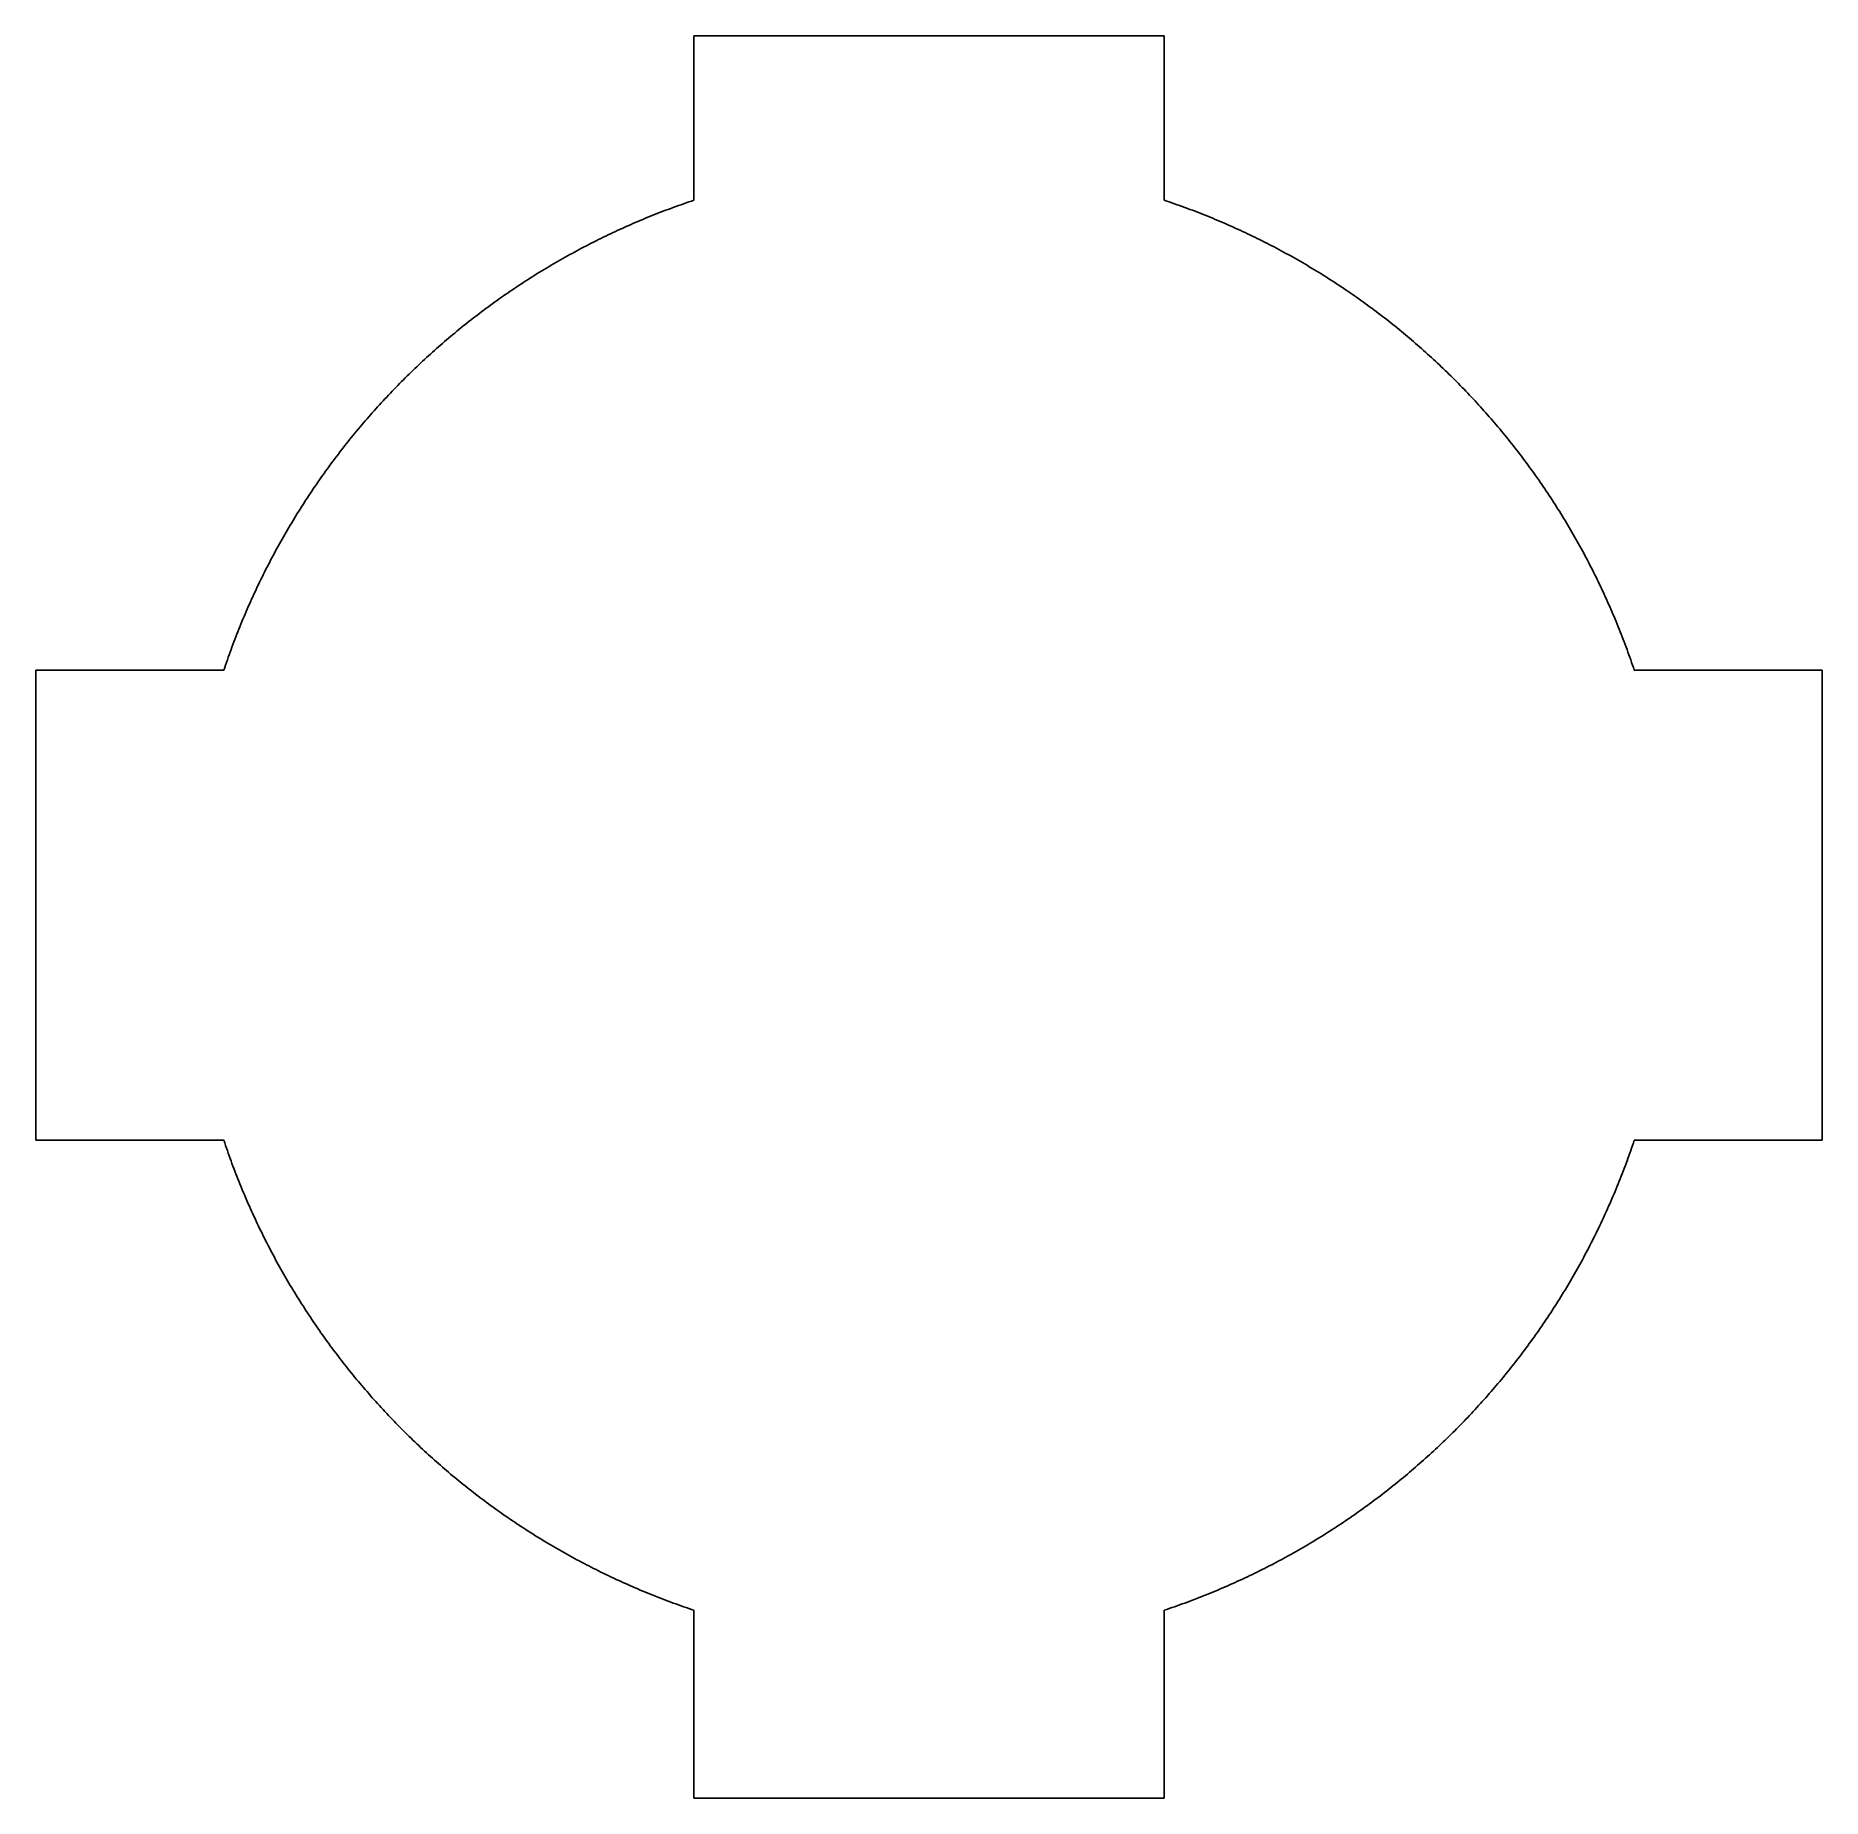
# Model space of a CAD drawing. Extents: x 24409 to 54330, y 24409 to 53937.
import ezdxf

# ---------------------------------------------------------------- set-up
doc = ezdxf.new("R2010")
doc.units = 0

msp = doc.modelspace()

# ---------------------------------------------------------------- linework, layer by layer
at = {"layer": 'Layer 1'}
for p, q in [((35433, 53937), (43307, 53937)), ((35433, 51181), (35433, 53937)), ((43307, 53937), (43307, 51181)), ((35346.115786, 51151.749388), (35389.571097, 51166.50135)), ((35389.571097, 51166.50135), (35433.1, 51181.1)), ((43307.1, 51181.1), (43350.628903, 51166.50135)), ((43350.628903, 51166.50135), (43394.084214, 51151.749388)), ((34576.86227, 50860.355578), (34618.93925, 50877.81348)), ((34618.93925, 50877.81348), (34661.095472, 50895.12372)), ((34661.095472, 50895.12372), (34703.330621, 50912.285984)), ((34703.330621, 50912.285984), (34745.644385, 50929.299957)), ((34745.644385, 50929.299957), (34788.036449, 50946.165328)), ((34788.036449, 50946.165328), (34830.506499, 50962.88178)), ((34830.506499, 50962.88178), (34873.054221, 50979.449001)), ((34873.054221, 50979.449001), (34915.679302, 50995.866676)), ((34915.679302, 50995.866676), (34958.381428, 51012.134493)), ((34958.381428, 51012.134493), (35001.160285, 51028.252136)), ((35001.160285, 51028.252136), (35044.015558, 51044.219292)), ((35044.015558, 51044.219292), (35086.946935, 51060.035647)), ((35086.946935, 51060.035647), (35129.954101, 51075.700888)), ((35129.954101, 51075.700888), (35173.036743, 51091.214701)), ((35173.036743, 51091.214701), (35216.194546, 51106.576771)), ((35216.194546, 51106.576771), (35259.427196, 51121.786784)), ((35259.427196, 51121.786784), (35302.734381, 51136.844428)), ((35302.734381, 51136.844428), (35346.115786, 51151.749388)), ((43394.084214, 51151.749388), (43437.465619, 51136.844428)), ((43437.465619, 51136.844428), (43480.772804, 51121.786784)), ((43480.772804, 51121.786784), (43524.005454, 51106.576771)), ((43524.005454, 51106.576771), (43567.163257, 51091.214701)), ((43567.163257, 51091.214701), (43610.245899, 51075.700888)), ((43610.245899, 51075.700888), (43653.253065, 51060.035647)), ((43653.253065, 51060.035647), (43696.184442, 51044.219292)), ((43696.184442, 51044.219292), (43739.039715, 51028.252136)), ((43739.039715, 51028.252136), (43781.818572, 51012.134493)), ((43781.818572, 51012.134493), (43824.520698, 50995.866676)), ((43824.520698, 50995.866676), (43867.145779, 50979.449001)), ((43867.145779, 50979.449001), (43909.693501, 50962.88178)), ((43909.693501, 50962.88178), (43952.163551, 50946.165328)), ((43952.163551, 50946.165328), (43994.555615, 50929.299957)), ((43994.555615, 50929.299957), (44036.869379, 50912.285984)), ((44036.869379, 50912.285984), (44079.104528, 50895.12372)), ((44079.104528, 50895.12372), (44121.26075, 50877.81348)), ((44121.26075, 50877.81348), (44163.33773, 50860.355578)), ((33914.663568, 50561.203186), (33955.429996, 50580.981)), ((33955.429996, 50580.981), (33996.280688, 50600.616173)), ((33996.280688, 50600.616173), (34037.215329, 50620.108391)), ((34037.215329, 50620.108391), (34078.233606, 50639.457342)), ((34078.233606, 50639.457342), (34119.335205, 50658.66271)), ((34119.335205, 50658.66271), (34160.519812, 50677.724182)), ((34160.519812, 50677.724182), (34201.787113, 50696.641444)), ((34201.787113, 50696.641444), (34243.136794, 50715.414183)), ((34243.136794, 50715.414183), (34284.568541, 50734.042084)), ((34284.568541, 50734.042084), (34326.082042, 50752.524834)), ((34326.082042, 50752.524834), (34367.67698, 50770.862119)), ((34367.67698, 50770.862119), (34409.353044, 50789.053624)), ((34409.353044, 50789.053624), (34451.109919, 50807.099037)), ((34451.109919, 50807.099037), (34492.94729, 50824.998042)), ((34492.94729, 50824.998042), (34534.864845, 50842.750327)), ((34534.864845, 50842.750327), (34576.86227, 50860.355578)), ((44163.33773, 50860.355578), (44205.335155, 50842.750327)), ((44205.335155, 50842.750327), (44247.25271, 50824.998042)), ((44247.25271, 50824.998042), (44289.090081, 50807.099037)), ((44289.090081, 50807.099037), (44330.846956, 50789.053624)), ((44330.846956, 50789.053624), (44372.52302, 50770.862119)), ((44372.52302, 50770.862119), (44414.117958, 50752.524834)), ((44414.117958, 50752.524834), (44455.631459, 50734.042084)), ((44455.631459, 50734.042084), (44497.063206, 50715.414183)), ((44497.063206, 50715.414183), (44538.412887, 50696.641444)), ((44538.412887, 50696.641444), (44579.680188, 50677.724182)), ((44579.680188, 50677.724182), (44620.864795, 50658.66271)), ((44620.864795, 50658.66271), (44661.966394, 50639.457342)), ((44661.966394, 50639.457342), (44702.984671, 50620.108391)), ((44702.984671, 50620.108391), (44743.919312, 50600.616173)), ((44743.919312, 50600.616173), (44784.770004, 50580.981)), ((44784.770004, 50580.981), (44825.536432, 50561.203186)), ((33313.492173, 50247.63254), (33352.956987, 50269.512299)), ((33352.956987, 50269.512299), (33392.510773, 50291.254125)), ((33392.510773, 50291.254125), (33432.153216, 50312.857705)), ((33432.153216, 50312.857705), (33471.884003, 50334.322724)), ((33471.884003, 50334.322724), (33511.70282, 50355.648869)), ((33511.70282, 50355.648869), (33551.609352, 50376.835826)), ((33551.609352, 50376.835826), (33591.603286, 50397.883281)), ((33591.603286, 50397.883281), (33631.684309, 50418.79092)), ((33631.684309, 50418.79092), (33671.852105, 50439.55843)), ((33671.852105, 50439.55843), (33712.106362, 50460.185496)), ((33712.106362, 50460.185496), (33752.446766, 50480.671804)), ((33752.446766, 50480.671804), (33792.873002, 50501.017041)), ((33792.873002, 50501.017041), (33833.384757, 50521.220893)), ((33833.384757, 50521.220893), (33873.981717, 50541.283046)), ((33873.981717, 50541.283046), (33914.663568, 50561.203186)), ((44825.536432, 50561.203186), (44866.218283, 50541.283046)), ((44866.218283, 50541.283046), (44906.815243, 50521.220893)), ((44906.815243, 50521.220893), (44947.326998, 50501.017041)), ((44947.326998, 50501.017041), (44987.753234, 50480.671804)), ((44987.753234, 50480.671804), (45028.093638, 50460.185496)), ((45028.093638, 50460.185496), (45068.347895, 50439.55843)), ((45068.347895, 50439.55843), (45108.515691, 50418.79092)), ((45108.515691, 50418.79092), (45148.596714, 50397.883281)), ((45148.596714, 50397.883281), (45188.590648, 50376.835826)), ((45188.590648, 50376.835826), (45228.49718, 50355.648869)), ((45228.49718, 50355.648869), (45268.315997, 50334.322724)), ((45268.315997, 50334.322724), (45308.046784, 50312.857705)), ((45308.046784, 50312.857705), (45347.689227, 50291.254125)), ((45347.689227, 50291.254125), (45387.243013, 50269.512299)), ((45387.243013, 50269.512299), (45426.707827, 50247.63254)), ((32808.688768, 49950.786601), (32846.968396, 49974.430924)), ((32846.968396, 49974.430924), (32885.341075, 49997.941395)), ((32885.341075, 49997.941395), (32923.806492, 50021.317699)), ((32923.806492, 50021.317699), (32962.364332, 50044.559523)), ((32962.364332, 50044.559523), (33001.014282, 50067.666553)), ((33001.014282, 50067.666553), (33039.756028, 50090.638475)), ((33039.756028, 50090.638475), (33078.589256, 50113.474975)), ((33078.589256, 50113.474975), (33117.513653, 50136.175739)), ((33117.513653, 50136.175739), (33156.528903, 50158.740454)), ((33156.528903, 50158.740454), (33195.634695, 50181.168805)), ((33195.634695, 50181.168805), (33234.830712, 50203.460479)), ((33234.830712, 50203.460479), (33274.116643, 50225.615162)), ((33274.116643, 50225.615162), (33313.492173, 50247.63254)), ((45426.707827, 50247.63254), (45466.083357, 50225.615162)), ((45466.083357, 50225.615162), (45505.369288, 50203.460479)), ((45505.369288, 50203.460479), (45544.565305, 50181.168805)), ((45544.565305, 50181.168805), (45583.671097, 50158.740454)), ((45583.671097, 50158.740454), (45622.686347, 50136.175739)), ((45622.686347, 50136.175739), (45661.610744, 50113.474975)), ((45661.610744, 50113.474975), (45700.443972, 50090.638475)), ((45700.443972, 50090.638475), (45739.185718, 50067.666553)), ((45739.185718, 50067.666553), (45777.835668, 50044.559523)), ((45777.835668, 50044.559523), (45816.393508, 50021.317699)), ((45816.393508, 50021.317699), (45854.858925, 49997.941395)), ((45854.858925, 49997.941395), (45893.231604, 49974.430924)), ((45893.231604, 49974.430924), (45931.511232, 49950.786601)), ((32356.705484, 49656.728461), (32393.844015, 49681.954535)), ((32393.844015, 49681.954535), (32431.079363, 49707.050523)), ((32431.079363, 49707.050523), (32468.411216, 49732.01611)), ((32468.411216, 49732.01611), (32505.839258, 49756.850983)), ((32505.839258, 49756.850983), (32543.363176, 49781.554828)), ((32543.363176, 49781.554828), (32580.982656, 49806.127332)), ((32580.982656, 49806.127332), (32618.697385, 49830.56818)), ((32618.697385, 49830.56818), (32656.507048, 49854.877058)), ((32656.507048, 49854.877058), (32694.411332, 49879.053653)), ((32694.411332, 49879.053653), (32732.409922, 49903.097651)), ((32732.409922, 49903.097651), (32770.502506, 49927.008738)), ((32770.502506, 49927.008738), (32808.688768, 49950.786601)), ((45931.511232, 49950.786601), (45969.697494, 49927.008738)), ((45969.697494, 49927.008738), (46007.790078, 49903.097651)), ((46007.790078, 49903.097651), (46045.788668, 49879.053653)), ((46045.788668, 49879.053653), (46083.692952, 49854.877058)), ((46083.692952, 49854.877058), (46121.502615, 49830.56818)), ((46121.502615, 49830.56818), (46159.217344, 49806.127332)), ((46159.217344, 49806.127332), (46196.836824, 49781.554828)), ((46196.836824, 49781.554828), (46234.360742, 49756.850983)), ((46234.360742, 49756.850983), (46271.788784, 49732.01611)), ((46271.788784, 49732.01611), (46309.120637, 49707.050523)), ((46309.120637, 49707.050523), (46346.355985, 49681.954535)), ((46346.355985, 49681.954535), (46383.494516, 49656.728461)), ((31918.709133, 49343.983088), (31954.661372, 49370.745716)), ((31954.661372, 49370.745716), (31990.714194, 49397.382025)), ((31990.714194, 49397.382025), (32026.867287, 49423.8917)), ((32026.867287, 49423.8917), (32063.120335, 49450.274427)), ((32063.120335, 49450.274427), (32099.473026, 49476.529892)), ((32099.473026, 49476.529892), (32135.925046, 49502.657782)), ((32135.925046, 49502.657782), (32172.47608, 49528.657783)), ((32172.47608, 49528.657783), (32209.125815, 49554.529581)), ((32209.125815, 49554.529581), (32245.873936, 49580.272861)), ((32245.873936, 49580.272861), (32282.720131, 49605.887311)), ((32282.720131, 49605.887311), (32319.664085, 49631.372615)), ((32319.664085, 49631.372615), (32356.705484, 49656.728461)), ((46383.494516, 49656.728461), (46420.535915, 49631.372615)), ((46420.535915, 49631.372615), (46457.479869, 49605.887311)), ((46457.479869, 49605.887311), (46494.326064, 49580.272861)), ((46494.326064, 49580.272861), (46531.074185, 49554.529581)), ((46531.074185, 49554.529581), (46567.72392, 49528.657783)), ((46567.72392, 49528.657783), (46604.274954, 49502.657782)), ((46604.274954, 49502.657782), (46640.726974, 49476.529892)), ((46640.726974, 49476.529892), (46677.079665, 49450.274427)), ((46677.079665, 49450.274427), (46713.332713, 49423.8917)), ((46713.332713, 49423.8917), (46749.485806, 49397.382025)), ((46749.485806, 49397.382025), (46785.538628, 49370.745716)), ((46785.538628, 49370.745716), (46821.490867, 49343.983088)), ((31564.78791, 49069.478245), (31599.717048, 49097.486812)), ((31599.717048, 49097.486812), (31634.749908, 49125.372198)), ((31634.749908, 49125.372198), (31669.886176, 49153.134088)), ((31669.886176, 49153.134088), (31705.12554, 49180.77217)), ((31705.12554, 49180.77217), (31740.467684, 49208.286128)), ((31740.467684, 49208.286128), (31775.912295, 49235.675649)), ((31775.912295, 49235.675649), (31811.45906, 49262.940419)), ((31811.45906, 49262.940419), (31847.107663, 49290.080125)), ((31847.107663, 49290.080125), (31882.857792, 49317.094453)), ((31882.857792, 49317.094453), (31918.709133, 49343.983088)), ((46821.490867, 49343.983088), (46857.342208, 49317.094453)), ((46857.342208, 49317.094453), (46893.092337, 49290.080125)), ((46893.092337, 49290.080125), (46928.74094, 49262.940419)), ((46928.74094, 49262.940419), (46964.287705, 49235.675649)), ((46964.287705, 49235.675649), (46999.732316, 49208.286128)), ((46999.732316, 49208.286128), (47035.07446, 49180.77217)), ((47035.07446, 49180.77217), (47070.313824, 49153.134088)), ((47070.313824, 49153.134088), (47105.450092, 49125.372198)), ((47105.450092, 49125.372198), (47140.482952, 49097.486812)), ((47140.482952, 49097.486812), (47175.41209, 49069.478245)), ((31187.502841, 48753.343789), (31221.270317, 48782.686638)), ((31221.270317, 48782.686638), (31255.144968, 48811.909758)), ((31255.144968, 48811.909758), (31289.12648, 48841.012835)), ((31289.12648, 48841.012835), (31323.21454, 48869.995556)), ((31323.21454, 48869.995556), (31357.408832, 48898.857606)), ((31357.408832, 48898.857606), (31391.709044, 48927.598671)), ((31391.709044, 48927.598671), (31426.114861, 48956.218438)), ((31426.114861, 48956.218438), (31460.625971, 48984.716593)), ((31460.625971, 48984.716593), (31495.242058, 49013.092821)), ((31495.242058, 49013.092821), (31529.962809, 49041.34681)), ((31529.962809, 49041.34681), (31564.78791, 49069.478245)), ((47175.41209, 49069.478245), (47210.237191, 49041.34681)), ((47210.237191, 49041.34681), (47244.957942, 49013.092821)), ((47244.957942, 49013.092821), (47279.574029, 48984.716593)), ((47279.574029, 48984.716593), (47314.085139, 48956.218438)), ((47314.085139, 48956.218438), (47348.490956, 48927.598671)), ((47348.490956, 48927.598671), (47382.791168, 48898.857606)), ((47382.791168, 48898.857606), (47416.98546, 48869.995556)), ((47416.98546, 48869.995556), (47451.07352, 48841.012835)), ((47451.07352, 48841.012835), (47485.055032, 48811.909758)), ((47485.055032, 48811.909758), (47518.929683, 48782.686638)), ((47518.929683, 48782.686638), (47552.697159, 48753.343789)), ((30855.791745, 48453.399245), (30888.470211, 48483.922123)), ((30888.470211, 48483.922123), (30921.258989, 48514.32841)), ((30921.258989, 48514.32841), (30954.157768, 48544.617793)), ((30954.157768, 48544.617793), (30987.166232, 48574.789958)), ((30987.166232, 48574.789958), (31020.284068, 48604.844591)), ((31020.284068, 48604.844591), (31053.510962, 48634.781378)), ((31053.510962, 48634.781378), (31086.8466, 48664.600005)), ((31086.8466, 48664.600005), (31120.290669, 48694.300158)), ((31120.290669, 48694.300158), (31153.842854, 48723.881524)), ((31153.842854, 48723.881524), (31187.502841, 48753.343789)), ((47552.697159, 48753.343789), (47586.357146, 48723.881524)), ((47586.357146, 48723.881524), (47619.909331, 48694.300158)), ((47619.909331, 48694.300158), (47653.3534, 48664.600005)), ((47653.3534, 48664.600005), (47686.689038, 48634.781378)), ((47686.689038, 48634.781378), (47719.915932, 48604.844591)), ((47719.915932, 48604.844591), (47753.033768, 48574.789958)), ((47753.033768, 48574.789958), (47786.042232, 48544.617793)), ((47786.042232, 48544.617793), (47818.941011, 48514.32841)), ((47818.941011, 48514.32841), (47851.729789, 48483.922123)), ((47851.729789, 48483.922123), (47884.408255, 48453.399245)), ((30535.143376, 48141.827033), (30566.701445, 48173.498555)), ((30566.701445, 48173.498555), (30598.372967, 48205.056624)), ((30598.372967, 48205.056624), (30630.157626, 48236.500928)), ((30630.157626, 48236.500928), (30662.05511, 48267.831151)), ((30662.05511, 48267.831151), (30694.065104, 48299.046982)), ((30694.065104, 48299.046982), (30726.187294, 48330.148104)), ((30726.187294, 48330.148104), (30758.421367, 48361.134206)), ((30758.421367, 48361.134206), (30790.76701, 48392.004973)), ((30790.76701, 48392.004973), (30823.223907, 48422.76009)), ((30823.223907, 48422.76009), (30855.791745, 48453.399245)), ((47884.408255, 48453.399245), (47916.976093, 48422.76009)), ((47916.976093, 48422.76009), (47949.43299, 48392.004973)), ((47949.43299, 48392.004973), (47981.778633, 48361.134206)), ((47981.778633, 48361.134206), (48014.012706, 48330.148104)), ((48014.012706, 48330.148104), (48046.134896, 48299.046982)), ((48046.134896, 48299.046982), (48078.14489, 48267.831151)), ((48078.14489, 48267.831151), (48110.042374, 48236.500928)), ((48110.042374, 48236.500928), (48141.827033, 48205.056624)), ((48141.827033, 48205.056624), (48173.498555, 48173.498555)), ((48173.498555, 48173.498555), (48205.056624, 48141.827033)), ((30256.277877, 47851.729789), (30286.800755, 47884.408255)), ((30286.800755, 47884.408255), (30317.43991, 47916.976093)), ((30317.43991, 47916.976093), (30348.195027, 47949.43299)), ((30348.195027, 47949.43299), (30379.065794, 47981.778633)), ((30379.065794, 47981.778633), (30410.051896, 48014.012706)), ((30410.051896, 48014.012706), (30441.153018, 48046.134896)), ((30441.153018, 48046.134896), (30472.368849, 48078.14489)), ((30472.368849, 48078.14489), (30503.699072, 48110.042374)), ((30503.699072, 48110.042374), (30535.143376, 48141.827033)), ((48205.056624, 48141.827033), (48236.500928, 48110.042374)), ((48236.500928, 48110.042374), (48267.831151, 48078.14489)), ((48267.831151, 48078.14489), (48299.046982, 48046.134896)), ((48299.046982, 48046.134896), (48330.148104, 48014.012706)), ((48330.148104, 48014.012706), (48361.134206, 47981.778633)), ((48361.134206, 47981.778633), (48392.004973, 47949.43299)), ((48392.004973, 47949.43299), (48422.76009, 47916.976093)), ((48422.76009, 47916.976093), (48453.399245, 47884.408255)), ((48453.399245, 47884.408255), (48483.922123, 47851.729789)), ((29986.856211, 47552.697159), (30016.318476, 47586.357146)), ((30016.318476, 47586.357146), (30045.899842, 47619.909331)), ((30045.899842, 47619.909331), (30075.599995, 47653.3534)), ((30075.599995, 47653.3534), (30105.418622, 47686.689038)), ((30105.418622, 47686.689038), (30135.355409, 47719.915932)), ((30135.355409, 47719.915932), (30165.410042, 47753.033768)), ((30165.410042, 47753.033768), (30195.582207, 47786.042232)), ((30195.582207, 47786.042232), (30225.87159, 47818.941011)), ((30225.87159, 47818.941011), (30256.277877, 47851.729789)), ((48483.922123, 47851.729789), (48514.32841, 47818.941011)), ((48514.32841, 47818.941011), (48544.617793, 47786.042232)), ((48544.617793, 47786.042232), (48574.789958, 47753.033768)), ((48574.789958, 47753.033768), (48604.844591, 47719.915932)), ((48604.844591, 47719.915932), (48634.781378, 47686.689038)), ((48634.781378, 47686.689038), (48664.600005, 47653.3534)), ((48664.600005, 47653.3534), (48694.300158, 47619.909331)), ((48694.300158, 47619.909331), (48723.881524, 47586.357146)), ((48723.881524, 47586.357146), (48753.343789, 47552.697159)), ((29727.107179, 47244.957942), (29755.483407, 47279.574029)), ((29755.483407, 47279.574029), (29783.981562, 47314.085139)), ((29783.981562, 47314.085139), (29812.601329, 47348.490956)), ((29812.601329, 47348.490956), (29841.342394, 47382.791168)), ((29841.342394, 47382.791168), (29870.204444, 47416.98546)), ((29870.204444, 47416.98546), (29899.187165, 47451.07352)), ((29899.187165, 47451.07352), (29928.290242, 47485.055032)), ((29928.290242, 47485.055032), (29957.513362, 47518.929683)), ((29957.513362, 47518.929683), (29986.856211, 47552.697159)), ((48753.343789, 47552.697159), (48782.686638, 47518.929683)), ((48782.686638, 47518.929683), (48811.909758, 47485.055032)), ((48811.909758, 47485.055032), (48841.012835, 47451.07352)), ((48841.012835, 47451.07352), (48869.995556, 47416.98546)), ((48869.995556, 47416.98546), (48898.857606, 47382.791168)), ((48898.857606, 47382.791168), (48927.598671, 47348.490956)), ((48927.598671, 47348.490956), (48956.218438, 47314.085139)), ((48956.218438, 47314.085139), (48984.716593, 47279.574029)), ((48984.716593, 47279.574029), (49013.092821, 47244.957942)), ((29504.524351, 46964.287705), (29531.913872, 46999.732316)), ((29531.913872, 46999.732316), (29559.42783, 47035.07446)), ((29559.42783, 47035.07446), (29587.065912, 47070.313824)), ((29587.065912, 47070.313824), (29614.827802, 47105.450092)), ((29614.827802, 47105.450092), (29642.713188, 47140.482952)), ((29642.713188, 47140.482952), (29670.721755, 47175.41209)), ((29670.721755, 47175.41209), (29698.85319, 47210.237191)), ((29698.85319, 47210.237191), (29727.107179, 47244.957942)), ((49013.092821, 47244.957942), (49041.34681, 47210.237191)), ((49041.34681, 47210.237191), (49069.478245, 47175.41209)), ((49069.478245, 47175.41209), (49097.486812, 47140.482952)), ((49097.486812, 47140.482952), (49125.372198, 47105.450092)), ((49125.372198, 47105.450092), (49153.134088, 47070.313824)), ((49153.134088, 47070.313824), (49180.77217, 47035.07446)), ((49180.77217, 47035.07446), (49208.286128, 46999.732316)), ((49208.286128, 46999.732316), (49235.675649, 46964.287705)), ((29263.670108, 46640.726974), (29289.925573, 46677.079665)), ((29289.925573, 46677.079665), (29316.3083, 46713.332713)), ((29316.3083, 46713.332713), (29342.817975, 46749.485806)), ((29342.817975, 46749.485806), (29369.454284, 46785.538628)), ((29369.454284, 46785.538628), (29396.216912, 46821.490867)), ((29396.216912, 46821.490867), (29423.105547, 46857.342208)), ((29423.105547, 46857.342208), (29450.119875, 46893.092337)), ((29450.119875, 46893.092337), (29477.259581, 46928.74094)), ((29477.259581, 46928.74094), (29504.524351, 46964.287705)), ((49235.675649, 46964.287705), (49262.940419, 46928.74094)), ((49262.940419, 46928.74094), (49290.080125, 46893.092337)), ((49290.080125, 46893.092337), (49317.094453, 46857.342208)), ((49317.094453, 46857.342208), (49343.983088, 46821.490867)), ((49343.983088, 46821.490867), (49370.745716, 46785.538628)), ((49370.745716, 46785.538628), (49397.382025, 46749.485806)), ((49397.382025, 46749.485806), (49423.8917, 46713.332713)), ((49423.8917, 46713.332713), (49450.274427, 46677.079665)), ((49450.274427, 46677.079665), (49476.529892, 46640.726974)), ((29058.245465, 46346.355985), (29083.471539, 46383.494516)), ((29083.471539, 46383.494516), (29108.827385, 46420.535915)), ((29108.827385, 46420.535915), (29134.312689, 46457.479869)), ((29134.312689, 46457.479869), (29159.927139, 46494.326064)), ((29159.927139, 46494.326064), (29185.670419, 46531.074185)), ((29185.670419, 46531.074185), (29211.542217, 46567.72392)), ((29211.542217, 46567.72392), (29237.542218, 46604.274954)), ((29237.542218, 46604.274954), (29263.670108, 46640.726974)), ((49476.529892, 46640.726974), (49502.657782, 46604.274954)), ((49502.657782, 46604.274954), (49528.657783, 46567.72392)), ((49528.657783, 46567.72392), (49554.529581, 46531.074185)), ((49554.529581, 46531.074185), (49580.272861, 46494.326064)), ((49580.272861, 46494.326064), (49605.887311, 46457.479869)), ((49605.887311, 46457.479869), (49631.372615, 46420.535915)), ((49631.372615, 46420.535915), (49656.728461, 46383.494516)), ((49656.728461, 46383.494516), (49681.954535, 46346.355985)), ((28861.146347, 46045.788668), (28885.322942, 46083.692952)), ((28885.322942, 46083.692952), (28909.63182, 46121.502615)), ((28909.63182, 46121.502615), (28934.072668, 46159.217344)), ((28934.072668, 46159.217344), (28958.645172, 46196.836824)), ((28958.645172, 46196.836824), (28983.349017, 46234.360742)), ((28983.349017, 46234.360742), (29008.18389, 46271.788784)), ((29008.18389, 46271.788784), (29033.149477, 46309.120637)), ((29033.149477, 46309.120637), (29058.245465, 46346.355985)), ((49681.954535, 46346.355985), (49707.050523, 46309.120637)), ((49707.050523, 46309.120637), (49732.01611, 46271.788784)), ((49732.01611, 46271.788784), (49756.850983, 46234.360742)), ((49756.850983, 46234.360742), (49781.554828, 46196.836824)), ((49781.554828, 46196.836824), (49806.127332, 46159.217344)), ((49806.127332, 46159.217344), (49830.56818, 46121.502615)), ((49830.56818, 46121.502615), (49854.877058, 46083.692952)), ((49854.877058, 46083.692952), (49879.053653, 46045.788668)), ((28695.640477, 45777.835668), (28718.882301, 45816.393508)), ((28718.882301, 45816.393508), (28742.258605, 45854.858925)), ((28742.258605, 45854.858925), (28765.769076, 45893.231604)), ((28765.769076, 45893.231604), (28789.413399, 45931.511232)), ((28789.413399, 45931.511232), (28813.191262, 45969.697494)), ((28813.191262, 45969.697494), (28837.102349, 46007.790078)), ((28837.102349, 46007.790078), (28861.146347, 46045.788668)), ((49879.053653, 46045.788668), (49903.097651, 46007.790078)), ((49903.097651, 46007.790078), (49927.008738, 45969.697494)), ((49927.008738, 45969.697494), (49950.786601, 45931.511232)), ((49950.786601, 45931.511232), (49974.430924, 45893.231604)), ((49974.430924, 45893.231604), (49997.941395, 45854.858925)), ((49997.941395, 45854.858925), (50021.317699, 45816.393508)), ((50021.317699, 45816.393508), (50044.559523, 45777.835668)), ((28514.584838, 45466.083357), (28536.739521, 45505.369288)), ((28536.739521, 45505.369288), (28559.031195, 45544.565305)), ((28559.031195, 45544.565305), (28581.459546, 45583.671097)), ((28581.459546, 45583.671097), (28604.024261, 45622.686347)), ((28604.024261, 45622.686347), (28626.725025, 45661.610744)), ((28626.725025, 45661.610744), (28649.561525, 45700.443972)), ((28649.561525, 45700.443972), (28672.533447, 45739.185718)), ((28672.533447, 45739.185718), (28695.640477, 45777.835668)), ((50044.559523, 45777.835668), (50067.666553, 45739.185718)), ((50067.666553, 45739.185718), (50090.638475, 45700.443972)), ((50090.638475, 45700.443972), (50113.474975, 45661.610744)), ((50113.474975, 45661.610744), (50136.175739, 45622.686347)), ((50136.175739, 45622.686347), (50158.740454, 45583.671097)), ((50158.740454, 45583.671097), (50181.168805, 45544.565305)), ((50181.168805, 45544.565305), (50203.460479, 45505.369288)), ((50203.460479, 45505.369288), (50225.615162, 45466.083357)), ((28342.316719, 45148.596714), (28363.364174, 45188.590648)), ((28363.364174, 45188.590648), (28384.551131, 45228.49718)), ((28384.551131, 45228.49718), (28405.877276, 45268.315997)), ((28405.877276, 45268.315997), (28427.342295, 45308.046784)), ((28427.342295, 45308.046784), (28448.945875, 45347.689227)), ((28448.945875, 45347.689227), (28470.687701, 45387.243013)), ((28470.687701, 45387.243013), (28492.56746, 45426.707827)), ((28492.56746, 45426.707827), (28514.584838, 45466.083357)), ((50225.615162, 45466.083357), (50247.63254, 45426.707827)), ((50247.63254, 45426.707827), (50269.512299, 45387.243013)), ((50269.512299, 45387.243013), (50291.254125, 45347.689227)), ((50291.254125, 45347.689227), (50312.857705, 45308.046784)), ((50312.857705, 45308.046784), (50334.322724, 45268.315997)), ((50334.322724, 45268.315997), (50355.648869, 45228.49718)), ((50355.648869, 45228.49718), (50376.835826, 45188.590648)), ((50376.835826, 45188.590648), (50397.883281, 45148.596714)), ((28198.916954, 44866.218283), (28218.979107, 44906.815243)), ((28218.979107, 44906.815243), (28239.182959, 44947.326998)), ((28239.182959, 44947.326998), (28259.528196, 44987.753234)), ((28259.528196, 44987.753234), (28280.014504, 45028.093638)), ((28280.014504, 45028.093638), (28300.64157, 45068.347895)), ((28300.64157, 45068.347895), (28321.40908, 45108.515691)), ((28321.40908, 45108.515691), (28342.316719, 45148.596714)), ((50397.883281, 45148.596714), (50418.79092, 45108.515691)), ((50418.79092, 45108.515691), (50439.55843, 45068.347895)), ((50439.55843, 45068.347895), (50460.185496, 45028.093638)), ((50460.185496, 45028.093638), (50480.671804, 44987.753234)), ((50480.671804, 44987.753234), (50501.017041, 44947.326998)), ((50501.017041, 44947.326998), (50521.220893, 44906.815243)), ((50521.220893, 44906.815243), (50541.283046, 44866.218283)), ((28062.475818, 44579.680188), (28081.53729, 44620.864795)), ((28081.53729, 44620.864795), (28100.742658, 44661.966394)), ((28100.742658, 44661.966394), (28120.091609, 44702.984671)), ((28120.091609, 44702.984671), (28139.583827, 44743.919312)), ((28139.583827, 44743.919312), (28159.219, 44784.770004)), ((28159.219, 44784.770004), (28178.996814, 44825.536432)), ((28178.996814, 44825.536432), (28198.916954, 44866.218283)), ((50541.283046, 44866.218283), (50561.203186, 44825.536432)), ((50561.203186, 44825.536432), (50580.981, 44784.770004)), ((50580.981, 44784.770004), (50600.616173, 44743.919312)), ((50600.616173, 44743.919312), (50620.108391, 44702.984671)), ((50620.108391, 44702.984671), (50639.457342, 44661.966394)), ((50639.457342, 44661.966394), (50658.66271, 44620.864795)), ((50658.66271, 44620.864795), (50677.724182, 44579.680188)), ((27915.201958, 44247.25271), (27933.100963, 44289.090081)), ((27933.100963, 44289.090081), (27951.146376, 44330.846956)), ((27951.146376, 44330.846956), (27969.337881, 44372.52302)), ((27969.337881, 44372.52302), (27987.675166, 44414.117958)), ((27987.675166, 44414.117958), (28006.157916, 44455.631459)), ((28006.157916, 44455.631459), (28024.785817, 44497.063206)), ((28024.785817, 44497.063206), (28043.558556, 44538.412887)), ((28043.558556, 44538.412887), (28062.475818, 44579.680188)), ((50677.724182, 44579.680188), (50696.641444, 44538.412887)), ((50696.641444, 44538.412887), (50715.414183, 44497.063206)), ((50715.414183, 44497.063206), (50734.042084, 44455.631459)), ((50734.042084, 44455.631459), (50752.524834, 44414.117958)), ((50752.524834, 44414.117958), (50770.862119, 44372.52302)), ((50770.862119, 44372.52302), (50789.053624, 44330.846956)), ((50789.053624, 44330.846956), (50807.099037, 44289.090081)), ((50807.099037, 44289.090081), (50824.998042, 44247.25271)), ((27794.034672, 43952.163551), (27810.900043, 43994.555615)), ((27810.900043, 43994.555615), (27827.914016, 44036.869379)), ((27827.914016, 44036.869379), (27845.07628, 44079.104528)), ((27845.07628, 44079.104528), (27862.38652, 44121.26075)), ((27862.38652, 44121.26075), (27879.844422, 44163.33773)), ((27879.844422, 44163.33773), (27897.449673, 44205.335155)), ((27897.449673, 44205.335155), (27915.201958, 44247.25271)), ((50824.998042, 44247.25271), (50842.750327, 44205.335155)), ((50842.750327, 44205.335155), (50860.355578, 44163.33773)), ((50860.355578, 44163.33773), (50877.81348, 44121.26075)), ((50877.81348, 44121.26075), (50895.12372, 44079.104528)), ((50895.12372, 44079.104528), (50912.285984, 44036.869379)), ((50912.285984, 44036.869379), (50929.299957, 43994.555615)), ((50929.299957, 43994.555615), (50946.165328, 43952.163551)), ((27680.164353, 43653.253065), (27695.980708, 43696.184442)), ((27695.980708, 43696.184442), (27711.947864, 43739.039715)), ((27711.947864, 43739.039715), (27728.065507, 43781.818572)), ((27728.065507, 43781.818572), (27744.333324, 43824.520698)), ((27744.333324, 43824.520698), (27760.750999, 43867.145779)), ((27760.750999, 43867.145779), (27777.31822, 43909.693501)), ((27777.31822, 43909.693501), (27794.034672, 43952.163551)), ((50946.165328, 43952.163551), (50962.88178, 43909.693501)), ((50962.88178, 43909.693501), (50979.449001, 43867.145779)), ((50979.449001, 43867.145779), (50995.866676, 43824.520698)), ((50995.866676, 43824.520698), (51012.134493, 43781.818572)), ((51012.134493, 43781.818572), (51028.252136, 43739.039715)), ((51028.252136, 43739.039715), (51044.219292, 43696.184442)), ((51044.219292, 43696.184442), (51060.035647, 43653.253065)), ((27573.69865, 43350.628903), (27588.450612, 43394.084214)), ((27588.450612, 43394.084214), (27603.355572, 43437.465619)), ((27603.355572, 43437.465619), (27618.413216, 43480.772804)), ((27618.413216, 43480.772804), (27633.623229, 43524.005454)), ((27633.623229, 43524.005454), (27648.985299, 43567.163257)), ((27648.985299, 43567.163257), (27664.499112, 43610.245899)), ((27664.499112, 43610.245899), (27680.164353, 43653.253065)), ((51060.035647, 43653.253065), (51075.700888, 43610.245899)), ((51075.700888, 43610.245899), (51091.214701, 43567.163257)), ((51091.214701, 43567.163257), (51106.576771, 43524.005454)), ((51106.576771, 43524.005454), (51121.786784, 43480.772804)), ((51121.786784, 43480.772804), (51136.844428, 43437.465619)), ((51136.844428, 43437.465619), (51151.749388, 43394.084214)), ((51151.749388, 43394.084214), (51166.50135, 43350.628903)), ((24409, 43307), (27559, 43307)), ((24409, 35433), (24409, 43307)), ((27559.1, 43307.1), (27573.69865, 43350.628903)), ((51166.50135, 43350.628903), (51181.1, 43307.1)), ((54330, 43307), (51181, 43307)), ((54330, 35433), (54330, 43307)), ((27559, 35433), (24409, 35433)), ((27573.69865, 35389.571097), (27559.1, 35433.1)), ((27588.450612, 35346.115786), (27573.69865, 35389.571097)), ((27603.355572, 35302.734381), (27588.450612, 35346.115786)), ((51151.749388, 35346.115786), (51136.844428, 35302.734381)), ((51166.50135, 35389.571097), (51151.749388, 35346.115786)), ((51181.1, 35433.1), (51166.50135, 35389.571097)), ((51181, 35433), (54330, 35433)), ((27618.413216, 35259.427196), (27603.355572, 35302.734381)), ((27633.623229, 35216.194546), (27618.413216, 35259.427196)), ((27648.985299, 35173.036743), (27633.623229, 35216.194546)), ((27664.499112, 35129.954101), (27648.985299, 35173.036743)), ((27680.164353, 35086.946935), (27664.499112, 35129.954101)), ((27695.980708, 35044.015558), (27680.164353, 35086.946935)), ((27711.947864, 35001.160285), (27695.980708, 35044.015558)), ((51044.219292, 35044.015558), (51028.252136, 35001.160285)), ((51060.035647, 35086.946935), (51044.219292, 35044.015558)), ((51075.700888, 35129.954101), (51060.035647, 35086.946935)), ((51091.214701, 35173.036743), (51075.700888, 35129.954101)), ((51106.576771, 35216.194546), (51091.214701, 35173.036743)), ((51121.786784, 35259.427196), (51106.576771, 35216.194546)), ((51136.844428, 35302.734381), (51121.786784, 35259.427196)), ((27728.065507, 34958.381428), (27711.947864, 35001.160285)), ((27744.333324, 34915.679302), (27728.065507, 34958.381428)), ((27760.750999, 34873.054221), (27744.333324, 34915.679302)), ((27777.31822, 34830.506499), (27760.750999, 34873.054221)), ((27794.034672, 34788.036449), (27777.31822, 34830.506499)), ((27810.900043, 34745.644385), (27794.034672, 34788.036449)), ((27827.914016, 34703.330621), (27810.900043, 34745.644385)), ((50929.299957, 34745.644385), (50912.285984, 34703.330621)), ((50946.165328, 34788.036449), (50929.299957, 34745.644385)), ((50962.88178, 34830.506499), (50946.165328, 34788.036449)), ((50979.449001, 34873.054221), (50962.88178, 34830.506499)), ((50995.866676, 34915.679302), (50979.449001, 34873.054221)), ((51012.134493, 34958.381428), (50995.866676, 34915.679302)), ((51028.252136, 35001.160285), (51012.134493, 34958.381428)), ((27845.07628, 34661.095472), (27827.914016, 34703.330621)), ((27862.38652, 34618.93925), (27845.07628, 34661.095472)), ((27879.844422, 34576.86227), (27862.38652, 34618.93925)), ((27897.449673, 34534.864845), (27879.844422, 34576.86227)), ((27915.201958, 34492.94729), (27897.449673, 34534.864845)), ((27933.100963, 34451.109919), (27915.201958, 34492.94729)), ((27951.146376, 34409.353044), (27933.100963, 34451.109919)), ((27969.337881, 34367.67698), (27951.146376, 34409.353044)), ((50789.053624, 34409.353044), (50770.862119, 34367.67698)), ((50807.099037, 34451.109919), (50789.053624, 34409.353044)), ((50824.998042, 34492.94729), (50807.099037, 34451.109919)), ((50842.750327, 34534.864845), (50824.998042, 34492.94729)), ((50860.355578, 34576.86227), (50842.750327, 34534.864845)), ((50877.81348, 34618.93925), (50860.355578, 34576.86227)), ((50895.12372, 34661.095472), (50877.81348, 34618.93925)), ((50912.285984, 34703.330621), (50895.12372, 34661.095472)), ((27987.675166, 34326.082042), (27969.337881, 34367.67698)), ((28006.157916, 34284.568541), (27987.675166, 34326.082042)), ((28024.785817, 34243.136794), (28006.157916, 34284.568541)), ((28043.558556, 34201.787113), (28024.785817, 34243.136794)), ((28062.475818, 34160.519812), (28043.558556, 34201.787113)), ((28081.53729, 34119.335205), (28062.475818, 34160.519812)), ((28100.742658, 34078.233606), (28081.53729, 34119.335205)), ((50658.66271, 34119.335205), (50639.457342, 34078.233606)), ((50677.724182, 34160.519812), (50658.66271, 34119.335205)), ((50696.641444, 34201.787113), (50677.724182, 34160.519812)), ((50715.414183, 34243.136794), (50696.641444, 34201.787113)), ((50734.042084, 34284.568541), (50715.414183, 34243.136794)), ((50752.524834, 34326.082042), (50734.042084, 34284.568541)), ((50770.862119, 34367.67698), (50752.524834, 34326.082042)), ((28120.091609, 34037.215329), (28100.742658, 34078.233606)), ((28139.583827, 33996.280688), (28120.091609, 34037.215329)), ((28159.219, 33955.429996), (28139.583827, 33996.280688)), ((28178.996814, 33914.663568), (28159.219, 33955.429996)), ((28198.916954, 33873.981717), (28178.996814, 33914.663568)), ((28218.979107, 33833.384757), (28198.916954, 33873.981717)), ((28239.182959, 33792.873002), (28218.979107, 33833.384757)), ((50521.220893, 33833.384757), (50501.017041, 33792.873002)), ((50541.283046, 33873.981717), (50521.220893, 33833.384757)), ((50561.203186, 33914.663568), (50541.283046, 33873.981717)), ((50580.981, 33955.429996), (50561.203186, 33914.663568)), ((50600.616173, 33996.280688), (50580.981, 33955.429996)), ((50620.108391, 34037.215329), (50600.616173, 33996.280688)), ((50639.457342, 34078.233606), (50620.108391, 34037.215329)), ((28259.528196, 33752.446766), (28239.182959, 33792.873002)), ((28280.014504, 33712.106362), (28259.528196, 33752.446766)), ((28300.64157, 33671.852105), (28280.014504, 33712.106362)), ((28321.40908, 33631.684309), (28300.64157, 33671.852105)), ((28342.316719, 33591.603286), (28321.40908, 33631.684309)), ((28363.364174, 33551.609352), (28342.316719, 33591.603286)), ((28384.551131, 33511.70282), (28363.364174, 33551.609352)), ((28405.877276, 33471.884003), (28384.551131, 33511.70282)), ((50355.648869, 33511.70282), (50334.322724, 33471.884003)), ((50376.835826, 33551.609352), (50355.648869, 33511.70282)), ((50397.883281, 33591.603286), (50376.835826, 33551.609352)), ((50418.79092, 33631.684309), (50397.883281, 33591.603286)), ((50439.55843, 33671.852105), (50418.79092, 33631.684309)), ((50460.185496, 33712.106362), (50439.55843, 33671.852105)), ((50480.671804, 33752.446766), (50460.185496, 33712.106362)), ((50501.017041, 33792.873002), (50480.671804, 33752.446766)), ((28427.342295, 33432.153216), (28405.877276, 33471.884003)), ((28448.945875, 33392.510773), (28427.342295, 33432.153216)), ((28470.687701, 33352.956987), (28448.945875, 33392.510773)), ((28492.56746, 33313.492173), (28470.687701, 33352.956987)), ((28514.584838, 33274.116643), (28492.56746, 33313.492173)), ((28536.739521, 33234.830712), (28514.584838, 33274.116643)), ((28559.031195, 33195.634695), (28536.739521, 33234.830712)), ((50203.460479, 33234.830712), (50181.168805, 33195.634695)), ((50225.615162, 33274.116643), (50203.460479, 33234.830712)), ((50247.63254, 33313.492173), (50225.615162, 33274.116643)), ((50269.512299, 33352.956987), (50247.63254, 33313.492173)), ((50291.254125, 33392.510773), (50269.512299, 33352.956987)), ((50312.857705, 33432.153216), (50291.254125, 33392.510773)), ((50334.322724, 33471.884003), (50312.857705, 33432.153216)), ((28581.459546, 33156.528903), (28559.031195, 33195.634695)), ((28604.024261, 33117.513653), (28581.459546, 33156.528903)), ((28626.725025, 33078.589256), (28604.024261, 33117.513653)), ((28649.561525, 33039.756028), (28626.725025, 33078.589256)), ((28672.533447, 33001.014282), (28649.561525, 33039.756028)), ((28695.640477, 32962.364332), (28672.533447, 33001.014282)), ((28718.882301, 32923.806492), (28695.640477, 32962.364332)), ((28742.258605, 32885.341075), (28718.882301, 32923.806492)), ((50021.317699, 32923.806492), (49997.941395, 32885.341075)), ((50044.559523, 32962.364332), (50021.317699, 32923.806492)), ((50067.666553, 33001.014282), (50044.559523, 32962.364332)), ((50090.638475, 33039.756028), (50067.666553, 33001.014282)), ((50113.474975, 33078.589256), (50090.638475, 33039.756028)), ((50136.175739, 33117.513653), (50113.474975, 33078.589256)), ((50158.740454, 33156.528903), (50136.175739, 33117.513653)), ((50181.168805, 33195.634695), (50158.740454, 33156.528903)), ((28765.769076, 32846.968396), (28742.258605, 32885.341075)), ((28789.413399, 32808.688768), (28765.769076, 32846.968396)), ((28813.191262, 32770.502506), (28789.413399, 32808.688768)), ((28837.102349, 32732.409922), (28813.191262, 32770.502506)), ((28861.146347, 32694.411332), (28837.102349, 32732.409922)), ((28885.322942, 32656.507048), (28861.146347, 32694.411332)), ((28909.63182, 32618.697385), (28885.322942, 32656.507048)), ((28934.072668, 32580.982656), (28909.63182, 32618.697385)), ((49830.56818, 32618.697385), (49806.127332, 32580.982656)), ((49854.877058, 32656.507048), (49830.56818, 32618.697385)), ((49879.053653, 32694.411332), (49854.877058, 32656.507048)), ((49903.097651, 32732.409922), (49879.053653, 32694.411332)), ((49927.008738, 32770.502506), (49903.097651, 32732.409922)), ((49950.786601, 32808.688768), (49927.008738, 32770.502506)), ((49974.430924, 32846.968396), (49950.786601, 32808.688768)), ((49997.941395, 32885.341075), (49974.430924, 32846.968396)), ((28958.645172, 32543.363176), (28934.072668, 32580.982656)), ((28983.349017, 32505.839258), (28958.645172, 32543.363176)), ((29008.18389, 32468.411216), (28983.349017, 32505.839258)), ((29033.149477, 32431.079363), (29008.18389, 32468.411216)), ((29058.245465, 32393.844015), (29033.149477, 32431.079363)), ((29083.471539, 32356.705484), (29058.245465, 32393.844015)), ((29108.827385, 32319.664085), (29083.471539, 32356.705484)), ((29134.312689, 32282.720131), (29108.827385, 32319.664085)), ((49631.372615, 32319.664085), (49605.887311, 32282.720131)), ((49656.728461, 32356.705484), (49631.372615, 32319.664085)), ((49681.954535, 32393.844015), (49656.728461, 32356.705484)), ((49707.050523, 32431.079363), (49681.954535, 32393.844015)), ((49732.01611, 32468.411216), (49707.050523, 32431.079363)), ((49756.850983, 32505.839258), (49732.01611, 32468.411216)), ((49781.554828, 32543.363176), (49756.850983, 32505.839258)), ((49806.127332, 32580.982656), (49781.554828, 32543.363176)), ((29159.927139, 32245.873936), (29134.312689, 32282.720131)), ((29185.670419, 32209.125815), (29159.927139, 32245.873936)), ((29211.542217, 32172.47608), (29185.670419, 32209.125815)), ((29237.542218, 32135.925046), (29211.542217, 32172.47608)), ((29263.670108, 32099.473026), (29237.542218, 32135.925046)), ((29289.925573, 32063.120335), (29263.670108, 32099.473026)), ((29316.3083, 32026.867287), (29289.925573, 32063.120335)), ((29342.817975, 31990.714194), (29316.3083, 32026.867287)), ((49423.8917, 32026.867287), (49397.382025, 31990.714194)), ((49450.274427, 32063.120335), (49423.8917, 32026.867287)), ((49476.529892, 32099.473026), (49450.274427, 32063.120335)), ((49502.657782, 32135.925046), (49476.529892, 32099.473026)), ((49528.657783, 32172.47608), (49502.657782, 32135.925046)), ((49554.529581, 32209.125815), (49528.657783, 32172.47608)), ((49580.272861, 32245.873936), (49554.529581, 32209.125815)), ((49605.887311, 32282.720131), (49580.272861, 32245.873936)), ((29369.454284, 31954.661372), (29342.817975, 31990.714194)), ((29396.216912, 31918.709133), (29369.454284, 31954.661372)), ((29423.105547, 31882.857792), (29396.216912, 31918.709133)), ((29450.119875, 31847.107663), (29423.105547, 31882.857792)), ((29477.259581, 31811.45906), (29450.119875, 31847.107663)), ((29504.524351, 31775.912295), (29477.259581, 31811.45906)), ((29531.913872, 31740.467684), (29504.524351, 31775.912295)), ((29559.42783, 31705.12554), (29531.913872, 31740.467684)), ((49208.286128, 31740.467684), (49180.77217, 31705.12554)), ((49235.675649, 31775.912295), (49208.286128, 31740.467684)), ((49262.940419, 31811.45906), (49235.675649, 31775.912295)), ((49290.080125, 31847.107663), (49262.940419, 31811.45906)), ((49317.094453, 31882.857792), (49290.080125, 31847.107663)), ((49343.983088, 31918.709133), (49317.094453, 31882.857792)), ((49370.745716, 31954.661372), (49343.983088, 31918.709133)), ((49397.382025, 31990.714194), (49370.745716, 31954.661372)), ((29587.065912, 31669.886176), (29559.42783, 31705.12554)), ((29614.827802, 31634.749908), (29587.065912, 31669.886176)), ((29642.713188, 31599.717048), (29614.827802, 31634.749908)), ((29670.721755, 31564.78791), (29642.713188, 31599.717048)), ((29698.85319, 31529.962809), (29670.721755, 31564.78791)), ((29727.107179, 31495.242058), (29698.85319, 31529.962809)), ((29755.483407, 31460.625971), (29727.107179, 31495.242058)), ((29783.981562, 31426.114861), (29755.483407, 31460.625971)), ((29812.601329, 31391.709044), (29783.981562, 31426.114861)), ((48956.218438, 31426.114861), (48927.598671, 31391.709044)), ((48984.716593, 31460.625971), (48956.218438, 31426.114861)), ((49013.092821, 31495.242058), (48984.716593, 31460.625971)), ((49041.34681, 31529.962809), (49013.092821, 31495.242058)), ((49069.478245, 31564.78791), (49041.34681, 31529.962809)), ((49097.486812, 31599.717048), (49069.478245, 31564.78791)), ((49125.372198, 31634.749908), (49097.486812, 31599.717048)), ((49153.134088, 31669.886176), (49125.372198, 31634.749908)), ((49180.77217, 31705.12554), (49153.134088, 31669.886176)), ((29841.342394, 31357.408832), (29812.601329, 31391.709044)), ((29870.204444, 31323.21454), (29841.342394, 31357.408832)), ((29899.187165, 31289.12648), (29870.204444, 31323.21454)), ((29928.290242, 31255.144968), (29899.187165, 31289.12648)), ((29957.513362, 31221.270317), (29928.290242, 31255.144968)), ((29986.856211, 31187.502841), (29957.513362, 31221.270317)), ((30016.318476, 31153.842854), (29986.856211, 31187.502841)), ((30045.899842, 31120.290669), (30016.318476, 31153.842854)), ((30075.599995, 31086.8466), (30045.899842, 31120.290669)), ((48694.300158, 31120.290669), (48664.600005, 31086.8466)), ((48723.881524, 31153.842854), (48694.300158, 31120.290669)), ((48753.343789, 31187.502841), (48723.881524, 31153.842854)), ((48782.686638, 31221.270317), (48753.343789, 31187.502841)), ((48811.909758, 31255.144968), (48782.686638, 31221.270317)), ((48841.012835, 31289.12648), (48811.909758, 31255.144968)), ((48869.995556, 31323.21454), (48841.012835, 31289.12648)), ((48898.857606, 31357.408832), (48869.995556, 31323.21454)), ((48927.598671, 31391.709044), (48898.857606, 31357.408832)), ((30105.418622, 31053.510962), (30075.599995, 31086.8466)), ((30135.355409, 31020.284068), (30105.418622, 31053.510962)), ((30165.410042, 30987.166232), (30135.355409, 31020.284068)), ((30195.582207, 30954.157768), (30165.410042, 30987.166232)), ((30225.87159, 30921.258989), (30195.582207, 30954.157768)), ((30256.277877, 30888.470211), (30225.87159, 30921.258989)), ((30286.800755, 30855.791745), (30256.277877, 30888.470211)), ((30317.43991, 30823.223907), (30286.800755, 30855.791745)), ((30348.195027, 30790.76701), (30317.43991, 30823.223907)), ((48422.76009, 30823.223907), (48392.004973, 30790.76701)), ((48453.399245, 30855.791745), (48422.76009, 30823.223907)), ((48483.922123, 30888.470211), (48453.399245, 30855.791745)), ((48514.32841, 30921.258989), (48483.922123, 30888.470211)), ((48544.617793, 30954.157768), (48514.32841, 30921.258989)), ((48574.789958, 30987.166232), (48544.617793, 30954.157768)), ((48604.844591, 31020.284068), (48574.789958, 30987.166232)), ((48634.781378, 31053.510962), (48604.844591, 31020.284068)), ((48664.600005, 31086.8466), (48634.781378, 31053.510962)), ((30379.065794, 30758.421367), (30348.195027, 30790.76701)), ((30410.051896, 30726.187294), (30379.065794, 30758.421367)), ((30441.153018, 30694.065104), (30410.051896, 30726.187294)), ((30472.368849, 30662.05511), (30441.153018, 30694.065104)), ((30503.699072, 30630.157626), (30472.368849, 30662.05511)), ((30535.143376, 30598.372967), (30503.699072, 30630.157626)), ((30566.701445, 30566.701445), (30535.143376, 30598.372967)), ((30598.372967, 30535.143376), (30566.701445, 30566.701445)), ((30630.157626, 30503.699072), (30598.372967, 30535.143376)), ((48141.827033, 30535.143376), (48110.042374, 30503.699072)), ((48173.498555, 30566.701445), (48141.827033, 30535.143376)), ((48205.056624, 30598.372967), (48173.498555, 30566.701445)), ((48236.500928, 30630.157626), (48205.056624, 30598.372967)), ((48267.831151, 30662.05511), (48236.500928, 30630.157626)), ((48299.046982, 30694.065104), (48267.831151, 30662.05511)), ((48330.148104, 30726.187294), (48299.046982, 30694.065104)), ((48361.134206, 30758.421367), (48330.148104, 30726.187294)), ((48392.004973, 30790.76701), (48361.134206, 30758.421367)), ((30662.05511, 30472.368849), (30630.157626, 30503.699072)), ((30694.065104, 30441.153018), (30662.05511, 30472.368849)), ((30726.187294, 30410.051896), (30694.065104, 30441.153018)), ((30758.421367, 30379.065794), (30726.187294, 30410.051896)), ((30790.76701, 30348.195027), (30758.421367, 30379.065794)), ((30823.223907, 30317.43991), (30790.76701, 30348.195027)), ((30855.791745, 30286.800755), (30823.223907, 30317.43991)), ((30888.470211, 30256.277877), (30855.791745, 30286.800755)), ((30921.258989, 30225.87159), (30888.470211, 30256.277877)), ((30954.157768, 30195.582207), (30921.258989, 30225.87159)), ((47818.941011, 30225.87159), (47786.042232, 30195.582207)), ((47851.729789, 30256.277877), (47818.941011, 30225.87159)), ((47884.408255, 30286.800755), (47851.729789, 30256.277877)), ((47916.976093, 30317.43991), (47884.408255, 30286.800755)), ((47949.43299, 30348.195027), (47916.976093, 30317.43991)), ((47981.778633, 30379.065794), (47949.43299, 30348.195027)), ((48014.012706, 30410.051896), (47981.778633, 30379.065794)), ((48046.134896, 30441.153018), (48014.012706, 30410.051896)), ((48078.14489, 30472.368849), (48046.134896, 30441.153018)), ((48110.042374, 30503.699072), (48078.14489, 30472.368849)), ((30987.166232, 30165.410042), (30954.157768, 30195.582207)), ((31020.284068, 30135.355409), (30987.166232, 30165.410042)), ((31053.510962, 30105.418622), (31020.284068, 30135.355409)), ((31086.8466, 30075.599995), (31053.510962, 30105.418622)), ((31120.290669, 30045.899842), (31086.8466, 30075.599995)), ((31153.842854, 30016.318476), (31120.290669, 30045.899842)), ((31187.502841, 29986.856211), (31153.842854, 30016.318476)), ((31221.270317, 29957.513362), (31187.502841, 29986.856211)), ((31255.144968, 29928.290242), (31221.270317, 29957.513362)), ((31289.12648, 29899.187165), (31255.144968, 29928.290242)), ((47485.055032, 29928.290242), (47451.07352, 29899.187165)), ((47518.929683, 29957.513362), (47485.055032, 29928.290242)), ((47552.697159, 29986.856211), (47518.929683, 29957.513362)), ((47586.357146, 30016.318476), (47552.697159, 29986.856211)), ((47619.909331, 30045.899842), (47586.357146, 30016.318476)), ((47653.3534, 30075.599995), (47619.909331, 30045.899842)), ((47686.689038, 30105.418622), (47653.3534, 30075.599995)), ((47719.915932, 30135.355409), (47686.689038, 30105.418622)), ((47753.033768, 30165.410042), (47719.915932, 30135.355409)), ((47786.042232, 30195.582207), (47753.033768, 30165.410042)), ((31323.21454, 29870.204444), (31289.12648, 29899.187165)), ((31357.408832, 29841.342394), (31323.21454, 29870.204444)), ((31391.709044, 29812.601329), (31357.408832, 29841.342394)), ((31426.114861, 29783.981562), (31391.709044, 29812.601329)), ((31460.625971, 29755.483407), (31426.114861, 29783.981562)), ((31495.242058, 29727.107179), (31460.625971, 29755.483407)), ((31529.962809, 29698.85319), (31495.242058, 29727.107179)), ((31564.78791, 29670.721755), (31529.962809, 29698.85319)), ((31599.717048, 29642.713188), (31564.78791, 29670.721755)), ((31634.749908, 29614.827802), (31599.717048, 29642.713188)), ((47140.482952, 29642.713188), (47105.450092, 29614.827802)), ((47175.41209, 29670.721755), (47140.482952, 29642.713188)), ((47210.237191, 29698.85319), (47175.41209, 29670.721755)), ((47244.957942, 29727.107179), (47210.237191, 29698.85319)), ((47279.574029, 29755.483407), (47244.957942, 29727.107179)), ((47314.085139, 29783.981562), (47279.574029, 29755.483407)), ((47348.490956, 29812.601329), (47314.085139, 29783.981562)), ((47382.791168, 29841.342394), (47348.490956, 29812.601329)), ((47416.98546, 29870.204444), (47382.791168, 29841.342394)), ((47451.07352, 29899.187165), (47416.98546, 29870.204444)), ((31669.886176, 29587.065912), (31634.749908, 29614.827802)), ((31705.12554, 29559.42783), (31669.886176, 29587.065912)), ((31740.467684, 29531.913872), (31705.12554, 29559.42783)), ((31775.912295, 29504.524351), (31740.467684, 29531.913872)), ((31811.45906, 29477.259581), (31775.912295, 29504.524351)), ((31847.107663, 29450.119875), (31811.45906, 29477.259581)), ((31882.857792, 29423.105547), (31847.107663, 29450.119875)), ((31918.709133, 29396.216912), (31882.857792, 29423.105547)), ((31954.661372, 29369.454284), (31918.709133, 29396.216912)), ((31990.714194, 29342.817975), (31954.661372, 29369.454284)), ((32026.867287, 29316.3083), (31990.714194, 29342.817975)), ((46749.485806, 29342.817975), (46713.332713, 29316.3083)), ((46785.538628, 29369.454284), (46749.485806, 29342.817975)), ((46821.490867, 29396.216912), (46785.538628, 29369.454284)), ((46857.342208, 29423.105547), (46821.490867, 29396.216912)), ((46893.092337, 29450.119875), (46857.342208, 29423.105547)), ((46928.74094, 29477.259581), (46893.092337, 29450.119875)), ((46964.287705, 29504.524351), (46928.74094, 29477.259581)), ((46999.732316, 29531.913872), (46964.287705, 29504.524351)), ((47035.07446, 29559.42783), (46999.732316, 29531.913872)), ((47070.313824, 29587.065912), (47035.07446, 29559.42783)), ((47105.450092, 29614.827802), (47070.313824, 29587.065912)), ((32063.120335, 29289.925573), (32026.867287, 29316.3083)), ((32099.473026, 29263.670108), (32063.120335, 29289.925573)), ((32135.925046, 29237.542218), (32099.473026, 29263.670108)), ((32172.47608, 29211.542217), (32135.925046, 29237.542218)), ((32209.125815, 29185.670419), (32172.47608, 29211.542217)), ((32245.873936, 29159.927139), (32209.125815, 29185.670419)), ((32282.720131, 29134.312689), (32245.873936, 29159.927139)), ((32319.664085, 29108.827385), (32282.720131, 29134.312689)), ((32356.705484, 29083.471539), (32319.664085, 29108.827385)), ((32393.844015, 29058.245465), (32356.705484, 29083.471539)), ((32431.079363, 29033.149477), (32393.844015, 29058.245465)), ((32468.411216, 29008.18389), (32431.079363, 29033.149477)), ((46309.120637, 29033.149477), (46271.788784, 29008.18389)), ((46346.355985, 29058.245465), (46309.120637, 29033.149477)), ((46383.494516, 29083.471539), (46346.355985, 29058.245465)), ((46420.535915, 29108.827385), (46383.494516, 29083.471539)), ((46457.479869, 29134.312689), (46420.535915, 29108.827385)), ((46494.326064, 29159.927139), (46457.479869, 29134.312689)), ((46531.074185, 29185.670419), (46494.326064, 29159.927139)), ((46567.72392, 29211.542217), (46531.074185, 29185.670419)), ((46604.274954, 29237.542218), (46567.72392, 29211.542217)), ((46640.726974, 29263.670108), (46604.274954, 29237.542218)), ((46677.079665, 29289.925573), (46640.726974, 29263.670108)), ((46713.332713, 29316.3083), (46677.079665, 29289.925573)), ((32505.839258, 28983.349017), (32468.411216, 29008.18389)), ((32543.363176, 28958.645172), (32505.839258, 28983.349017)), ((32580.982656, 28934.072668), (32543.363176, 28958.645172)), ((32618.697385, 28909.63182), (32580.982656, 28934.072668)), ((32656.507048, 28885.322942), (32618.697385, 28909.63182)), ((32694.411332, 28861.146347), (32656.507048, 28885.322942)), ((32732.409922, 28837.102349), (32694.411332, 28861.146347)), ((32770.502506, 28813.191262), (32732.409922, 28837.102349)), ((32808.688768, 28789.413399), (32770.502506, 28813.191262)), ((32846.968396, 28765.769076), (32808.688768, 28789.413399)), ((32885.341075, 28742.258605), (32846.968396, 28765.769076)), ((32923.806492, 28718.882301), (32885.341075, 28742.258605)), ((45854.858925, 28742.258605), (45816.393508, 28718.882301)), ((45893.231604, 28765.769076), (45854.858925, 28742.258605)), ((45931.511232, 28789.413399), (45893.231604, 28765.769076)), ((45969.697494, 28813.191262), (45931.511232, 28789.413399)), ((46007.790078, 28837.102349), (45969.697494, 28813.191262)), ((46045.788668, 28861.146347), (46007.790078, 28837.102349)), ((46083.692952, 28885.322942), (46045.788668, 28861.146347)), ((46121.502615, 28909.63182), (46083.692952, 28885.322942)), ((46159.217344, 28934.072668), (46121.502615, 28909.63182)), ((46196.836824, 28958.645172), (46159.217344, 28934.072668)), ((46234.360742, 28983.349017), (46196.836824, 28958.645172)), ((46271.788784, 29008.18389), (46234.360742, 28983.349017)), ((32962.364332, 28695.640477), (32923.806492, 28718.882301)), ((33001.014282, 28672.533447), (32962.364332, 28695.640477)), ((33039.756028, 28649.561525), (33001.014282, 28672.533447)), ((33078.589256, 28626.725025), (33039.756028, 28649.561525)), ((33117.513653, 28604.024261), (33078.589256, 28626.725025)), ((33156.528903, 28581.459546), (33117.513653, 28604.024261)), ((33195.634695, 28559.031195), (33156.528903, 28581.459546)), ((33234.830712, 28536.739521), (33195.634695, 28559.031195)), ((33274.116643, 28514.584838), (33234.830712, 28536.739521)), ((33313.492173, 28492.56746), (33274.116643, 28514.584838)), ((33352.956987, 28470.687701), (33313.492173, 28492.56746)), ((33392.510773, 28448.945875), (33352.956987, 28470.687701)), ((33432.153216, 28427.342295), (33392.510773, 28448.945875)), ((33471.884003, 28405.877276), (33432.153216, 28427.342295)), ((45308.046784, 28427.342295), (45268.315997, 28405.877276)), ((45347.689227, 28448.945875), (45308.046784, 28427.342295)), ((45387.243013, 28470.687701), (45347.689227, 28448.945875)), ((45426.707827, 28492.56746), (45387.243013, 28470.687701)), ((45466.083357, 28514.584838), (45426.707827, 28492.56746)), ((45505.369288, 28536.739521), (45466.083357, 28514.584838)), ((45544.565305, 28559.031195), (45505.369288, 28536.739521)), ((45583.671097, 28581.459546), (45544.565305, 28559.031195)), ((45622.686347, 28604.024261), (45583.671097, 28581.459546)), ((45661.610744, 28626.725025), (45622.686347, 28604.024261)), ((45700.443972, 28649.561525), (45661.610744, 28626.725025)), ((45739.185718, 28672.533447), (45700.443972, 28649.561525)), ((45777.835668, 28695.640477), (45739.185718, 28672.533447)), ((45816.393508, 28718.882301), (45777.835668, 28695.640477)), ((33511.70282, 28384.551131), (33471.884003, 28405.877276)), ((33551.609352, 28363.364174), (33511.70282, 28384.551131)), ((33591.603286, 28342.316719), (33551.609352, 28363.364174)), ((33631.684309, 28321.40908), (33591.603286, 28342.316719)), ((33671.852105, 28300.64157), (33631.684309, 28321.40908)), ((33712.106362, 28280.014504), (33671.852105, 28300.64157)), ((33752.446766, 28259.528196), (33712.106362, 28280.014504)), ((33792.873002, 28239.182959), (33752.446766, 28259.528196)), ((33833.384757, 28218.979107), (33792.873002, 28239.182959)), ((33873.981717, 28198.916954), (33833.384757, 28218.979107)), ((33914.663568, 28178.996814), (33873.981717, 28198.916954)), ((33955.429996, 28159.219), (33914.663568, 28178.996814)), ((33996.280688, 28139.583827), (33955.429996, 28159.219)), ((34037.215329, 28120.091609), (33996.280688, 28139.583827)), ((44743.919312, 28139.583827), (44702.984671, 28120.091609)), ((44784.770004, 28159.219), (44743.919312, 28139.583827)), ((44825.536432, 28178.996814), (44784.770004, 28159.219)), ((44866.218283, 28198.916954), (44825.536432, 28178.996814)), ((44906.815243, 28218.979107), (44866.218283, 28198.916954)), ((44947.326998, 28239.182959), (44906.815243, 28218.979107)), ((44987.753234, 28259.528196), (44947.326998, 28239.182959)), ((45028.093638, 28280.014504), (44987.753234, 28259.528196)), ((45068.347895, 28300.64157), (45028.093638, 28280.014504)), ((45108.515691, 28321.40908), (45068.347895, 28300.64157)), ((45148.596714, 28342.316719), (45108.515691, 28321.40908)), ((45188.590648, 28363.364174), (45148.596714, 28342.316719)), ((45228.49718, 28384.551131), (45188.590648, 28363.364174)), ((45268.315997, 28405.877276), (45228.49718, 28384.551131)), ((34078.233606, 28100.742658), (34037.215329, 28120.091609)), ((34119.335205, 28081.53729), (34078.233606, 28100.742658)), ((34160.519812, 28062.475818), (34119.335205, 28081.53729)), ((34201.787113, 28043.558556), (34160.519812, 28062.475818)), ((34243.136794, 28024.785817), (34201.787113, 28043.558556)), ((34284.568541, 28006.157916), (34243.136794, 28024.785817)), ((34326.082042, 27987.675166), (34284.568541, 28006.157916)), ((34367.67698, 27969.337881), (34326.082042, 27987.675166)), ((34409.353044, 27951.146376), (34367.67698, 27969.337881)), ((34451.109919, 27933.100963), (34409.353044, 27951.146376)), ((34492.94729, 27915.201958), (34451.109919, 27933.100963)), ((34534.864845, 27897.449673), (34492.94729, 27915.201958)), ((34576.86227, 27879.844422), (34534.864845, 27897.449673)), ((34618.93925, 27862.38652), (34576.86227, 27879.844422)), ((34661.095472, 27845.07628), (34618.93925, 27862.38652)), ((34703.330621, 27827.914016), (34661.095472, 27845.07628)), ((34745.644385, 27810.900043), (34703.330621, 27827.914016)), ((44036.869379, 27827.914016), (43994.555615, 27810.900043)), ((44079.104528, 27845.07628), (44036.869379, 27827.914016)), ((44121.26075, 27862.38652), (44079.104528, 27845.07628)), ((44163.33773, 27879.844422), (44121.26075, 27862.38652)), ((44205.335155, 27897.449673), (44163.33773, 27879.844422)), ((44247.25271, 27915.201958), (44205.335155, 27897.449673)), ((44289.090081, 27933.100963), (44247.25271, 27915.201958)), ((44330.846956, 27951.146376), (44289.090081, 27933.100963)), ((44372.52302, 27969.337881), (44330.846956, 27951.146376)), ((44414.117958, 27987.675166), (44372.52302, 27969.337881)), ((44455.631459, 28006.157916), (44414.117958, 27987.675166)), ((44497.063206, 28024.785817), (44455.631459, 28006.157916)), ((44538.412887, 28043.558556), (44497.063206, 28024.785817)), ((44579.680188, 28062.475818), (44538.412887, 28043.558556)), ((44620.864795, 28081.53729), (44579.680188, 28062.475818)), ((44661.966394, 28100.742658), (44620.864795, 28081.53729)), ((44702.984671, 28120.091609), (44661.966394, 28100.742658)), ((34788.036449, 27794.034672), (34745.644385, 27810.900043)), ((34830.506499, 27777.31822), (34788.036449, 27794.034672)), ((34873.054221, 27760.750999), (34830.506499, 27777.31822)), ((34915.679302, 27744.333324), (34873.054221, 27760.750999)), ((34958.381428, 27728.065507), (34915.679302, 27744.333324)), ((35001.160285, 27711.947864), (34958.381428, 27728.065507)), ((35044.015558, 27695.980708), (35001.160285, 27711.947864)), ((35086.946935, 27680.164353), (35044.015558, 27695.980708)), ((35129.954101, 27664.499112), (35086.946935, 27680.164353)), ((35173.036743, 27648.985299), (35129.954101, 27664.499112)), ((35216.194546, 27633.623229), (35173.036743, 27648.985299)), ((35259.427196, 27618.413216), (35216.194546, 27633.623229)), ((35302.734381, 27603.355572), (35259.427196, 27618.413216)), ((35346.115786, 27588.450612), (35302.734381, 27603.355572)), ((35389.571097, 27573.69865), (35346.115786, 27588.450612)), ((35433.1, 27559.1), (35389.571097, 27573.69865)), ((35433, 27559), (35433, 24409)), ((43307, 24409), (43307, 27559)), ((43350.628903, 27573.69865), (43307.1, 27559.1)), ((43394.084214, 27588.450612), (43350.628903, 27573.69865)), ((43437.465619, 27603.355572), (43394.084214, 27588.450612)), ((43480.772804, 27618.413216), (43437.465619, 27603.355572)), ((43524.005454, 27633.623229), (43480.772804, 27618.413216)), ((43567.163257, 27648.985299), (43524.005454, 27633.623229)), ((43610.245899, 27664.499112), (43567.163257, 27648.985299)), ((43653.253065, 27680.164353), (43610.245899, 27664.499112)), ((43696.184442, 27695.980708), (43653.253065, 27680.164353)), ((43739.039715, 27711.947864), (43696.184442, 27695.980708)), ((43781.818572, 27728.065507), (43739.039715, 27711.947864)), ((43824.520698, 27744.333324), (43781.818572, 27728.065507)), ((43867.145779, 27760.750999), (43824.520698, 27744.333324)), ((43909.693501, 27777.31822), (43867.145779, 27760.750999)), ((43952.163551, 27794.034672), (43909.693501, 27777.31822)), ((43994.555615, 27810.900043), (43952.163551, 27794.034672)), ((35433, 24409), (43307, 24409))]:
    msp.add_line(p, q, dxfattribs=at)

doc.saveas('drawing.dxf')
